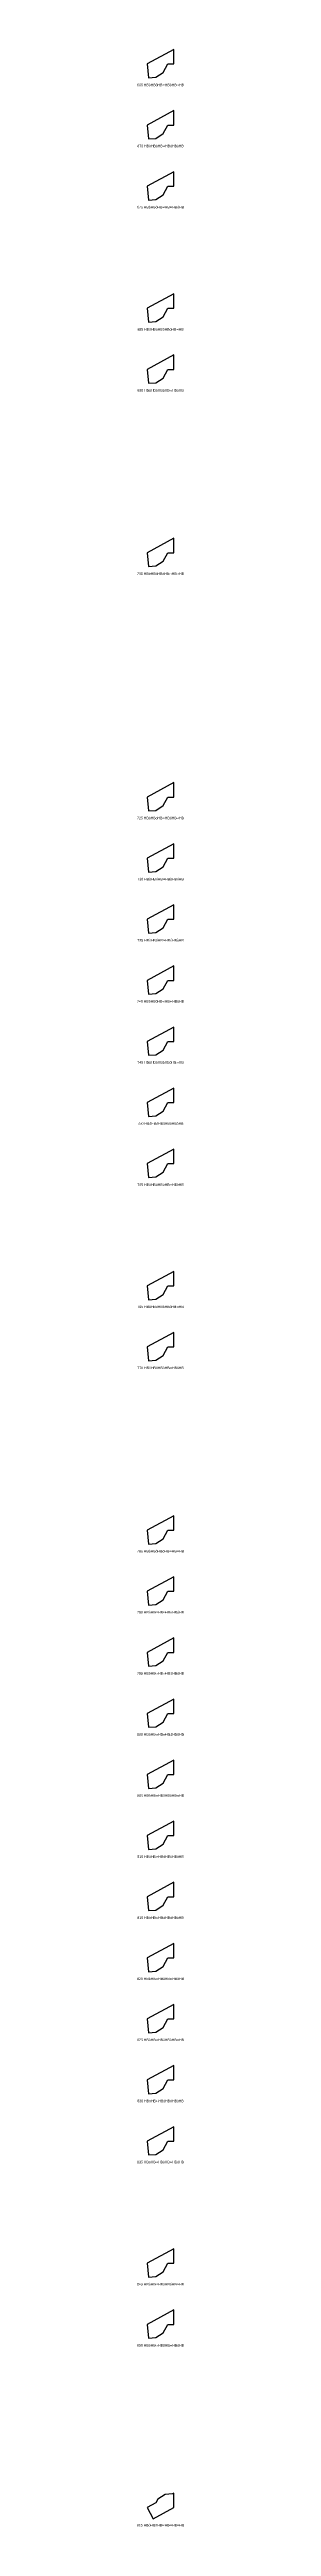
# Model space of a CAD drawing. Header units: millimetres. Extents: x 122552 to 1654769, y -10280102 to 62068.
# Drawn here: x 1369860 to 1390505, y -7627247 to -6546802 of the extents above; entities that cross this region are included whole.
import ezdxf
from ezdxf.enums import TextEntityAlignment as Align

# ---------------------------------------------------------------- set-up
doc = ezdxf.new("R2010")
doc.units = ezdxf.units.MM
doc.styles.add('Arial', font='arial_0.ttf')

msp = doc.modelspace()

# ---------------------------------------------------------------- linework, layer by layer
for points in [[(1383347, -6553091), (1385983, -6553091), (1385983, -6546802), (1374396, -6553091), (1374876, -6559149), (1378164, -6558888), (1381311, -6556843)], [(1383347, -6579739), (1385983, -6579739), (1385983, -6573451), (1374396, -6579739), (1374876, -6585798), (1378164, -6585537), (1381311, -6583492)], [(1383347, -6606388), (1385983, -6606388), (1385983, -6600100), (1374396, -6606388), (1374876, -6612446), (1378164, -6612186), (1381311, -6610141)], [(1383347, -6659685), (1385983, -6659685), (1385983, -6653397), (1374396, -6659685), (1374876, -6665744), (1378164, -6665483), (1381311, -6663438)], [(1383347, -6686334), (1385983, -6686334), (1385983, -6680046), (1374396, -6686334), (1374876, -6692392), (1378164, -6692132), (1381311, -6690087)], [(1383347, -6766280), (1385983, -6766280), (1385983, -6759992), (1374396, -6766280), (1374876, -6772338), (1378164, -6772078), (1381311, -6770033)], [(1383347, -6872875), (1385983, -6872875), (1385983, -6866586), (1374396, -6872875), (1374876, -6878933), (1378164, -6878672), (1381311, -6876627)], [(1383347, -6899523), (1385983, -6899523), (1385983, -6893235), (1374396, -6899523), (1374876, -6905582), (1378164, -6905321), (1381311, -6903276)], [(1383347, -6926172), (1385983, -6926172), (1385983, -6919884), (1374396, -6926172), (1374876, -6932230), (1378164, -6931970), (1381311, -6929925)], [(1383347, -6952821), (1385983, -6952821), (1385983, -6946532), (1374396, -6952821), (1374876, -6958879), (1378164, -6958618), (1381311, -6956573)], [(1383347, -6979469), (1385983, -6979469), (1385983, -6973181), (1374396, -6979469), (1374876, -6985528), (1378164, -6985267), (1381311, -6983222)], [(1383347, -7006118), (1385983, -7006118), (1385983, -6999830), (1374396, -7006118), (1374876, -7012176), (1378164, -7011916), (1381311, -7009871)], [(1383347, -7032767), (1385983, -7032767), (1385983, -7026478), (1374396, -7032767), (1374876, -7038825), (1378164, -7038564), (1381311, -7036519)], [(1383347, -7086064), (1385983, -7086064), (1385983, -7079776), (1374396, -7086064), (1374876, -7092122), (1378164, -7091862), (1381311, -7089817)], [(1383347, -7112713), (1385983, -7112713), (1385983, -7106424), (1374396, -7112713), (1374876, -7118771), (1378164, -7118510), (1381311, -7116465)], [(1383347, -7192659), (1385983, -7192659), (1385983, -7186370), (1374396, -7192659), (1374876, -7198717), (1378164, -7198456), (1381311, -7196411)], [(1383347, -7219307), (1385983, -7219307), (1385983, -7213019), (1374396, -7219307), (1374876, -7225366), (1378164, -7225105), (1381311, -7223060)], [(1383347, -7245956), (1385983, -7245956), (1385983, -7239668), (1374396, -7245956), (1374876, -7252014), (1378164, -7251754), (1381311, -7249709)], [(1383347, -7272605), (1385983, -7272605), (1385983, -7266316), (1374396, -7272605), (1374876, -7278663), (1378164, -7278402), (1381311, -7276357)], [(1383347, -7299253), (1385983, -7299253), (1385983, -7292965), (1374396, -7299253), (1374876, -7305312), (1378164, -7305051), (1381311, -7303006)], [(1383347, -7325902), (1385983, -7325902), (1385983, -7319614), (1374396, -7325902), (1374876, -7331960), (1378164, -7331700), (1381311, -7329655)], [(1383347, -7352551), (1385983, -7352551), (1385983, -7346262), (1374396, -7352551), (1374876, -7358609), (1378164, -7358348), (1381311, -7356303)], [(1383347, -7379199), (1385983, -7379199), (1385983, -7372911), (1374396, -7379199), (1374876, -7385258), (1378164, -7384997), (1381311, -7382952)], [(1383347, -7405848), (1385983, -7405848), (1385983, -7399560), (1374396, -7405848), (1374876, -7411906), (1378164, -7411646), (1381311, -7409601)], [(1383347, -7432497), (1385983, -7432497), (1385983, -7426208), (1374396, -7432497), (1374876, -7438555), (1378164, -7438294), (1381311, -7436249)], [(1383347, -7459145), (1385983, -7459145), (1385983, -7452857), (1374396, -7459145), (1374876, -7465204), (1378164, -7464943), (1381311, -7462898)], [(1383347, -7512443), (1385983, -7512443), (1385983, -7506154), (1374396, -7512443), (1374876, -7518501), (1378164, -7518240), (1381311, -7516195)], [(1383347, -7539091), (1385983, -7539091), (1385983, -7532803), (1374396, -7539091), (1374876, -7545150), (1378164, -7544889), (1381311, -7542844)], [(1377032, -7623895), (1385983, -7619037), (1385983, -7612749), (1385505, -7613009), (1385503, -7612979), (1382215, -7613240), (1379069, -7615285), (1378133, -7617010), (1374396, -7619037)]]:
    msp.add_lwpolyline(points, close=True)

# ---------------------------------------------------------------- texts
at = {"style": 'Arial'}
for s, p in [('665 HBòHBòHB∞HBòHB∞HB', (1380190, -6562236)), ('670 HBòHBòHB∞HBóHBóHB', (1380190, -6588884)), ('675 HBòHBòHB∞HB∞HBòHB', (1380190, -6615533)), ('685 HBòHBòHBóHBóHB∞HB', (1380190, -6668830)), ('690 HBòHBòHBóHB∞HBóHB', (1380190, -6695479)), ('705 HBòHBòHBòHB∞HB∞HB', (1380190, -6775425)), ('725 HBòHBóHB∞HBöHB∞HB', (1380190, -6882020)), ('730 HBòHBóHB∞HBòHBóHB', (1380190, -6908668)), ('735 HBòHBóHB∞HBóHBòHB', (1380190, -6935317)), ('740 HBòHBóHB∞HB∞HBöHB', (1380190, -6961966)), ('745 HBòHBóHBóHBòHB∞HB', (1380190, -6988614)), ('750 HBòHBóHBóHBóHBóHB', (1380190, -7015263)), ('755 HBòHBóHBóHB∞HBòHB', (1380190, -7041912)), ('765 HBòHBóHBòHBóHB∞HB', (1380190, -7095209)), ('770 HBòHBóHBòHB∞HBóHB', (1380190, -7121858)), ('785 HBòHBóHBöHB∞HB∞HB', (1380190, -7201804)), ('790 HBòHB∞HB∞HBöHBóHB', (1380190, -7228452)), ('795 HBòHB∞HB∞HBòHBòHB', (1380190, -7255101)), ('800 HBòHB∞HB∞HBóHBöHB', (1380190, -7281750)), ('805 HBòHB∞HBóHBöHB∞HB', (1380190, -7308398)), ('810 HBòHB∞HBóHBòHBóHB', (1380190, -7335047)), ('815 HBòHB∞HBóHBóHBòHB', (1380190, -7361696)), ('820 HBòHB∞HBóHB∞HBöHB', (1380190, -7388344)), ('825 HBòHB∞HBòHBòHB∞HB', (1380190, -7414993)), ('830 HBòHB∞HBòHBóHBóHB', (1380190, -7441642)), ('835 HBòHB∞HBòHB∞HBòHB', (1380190, -7468290)), ('845 HBòHB∞HBöHBóHB∞HB', (1380190, -7521588)), ('850 HBòHB∞HBöHB∞HBóHB', (1380190, -7548236)), ('865 HBóHBöHB∞HB∞HB∞HB', (1380190, -7626682))]:
    msp.add_text(s, height=1100, dxfattribs=at).set_placement(p, align=Align.MIDDLE_CENTER)

doc.saveas('drawing.dxf')
